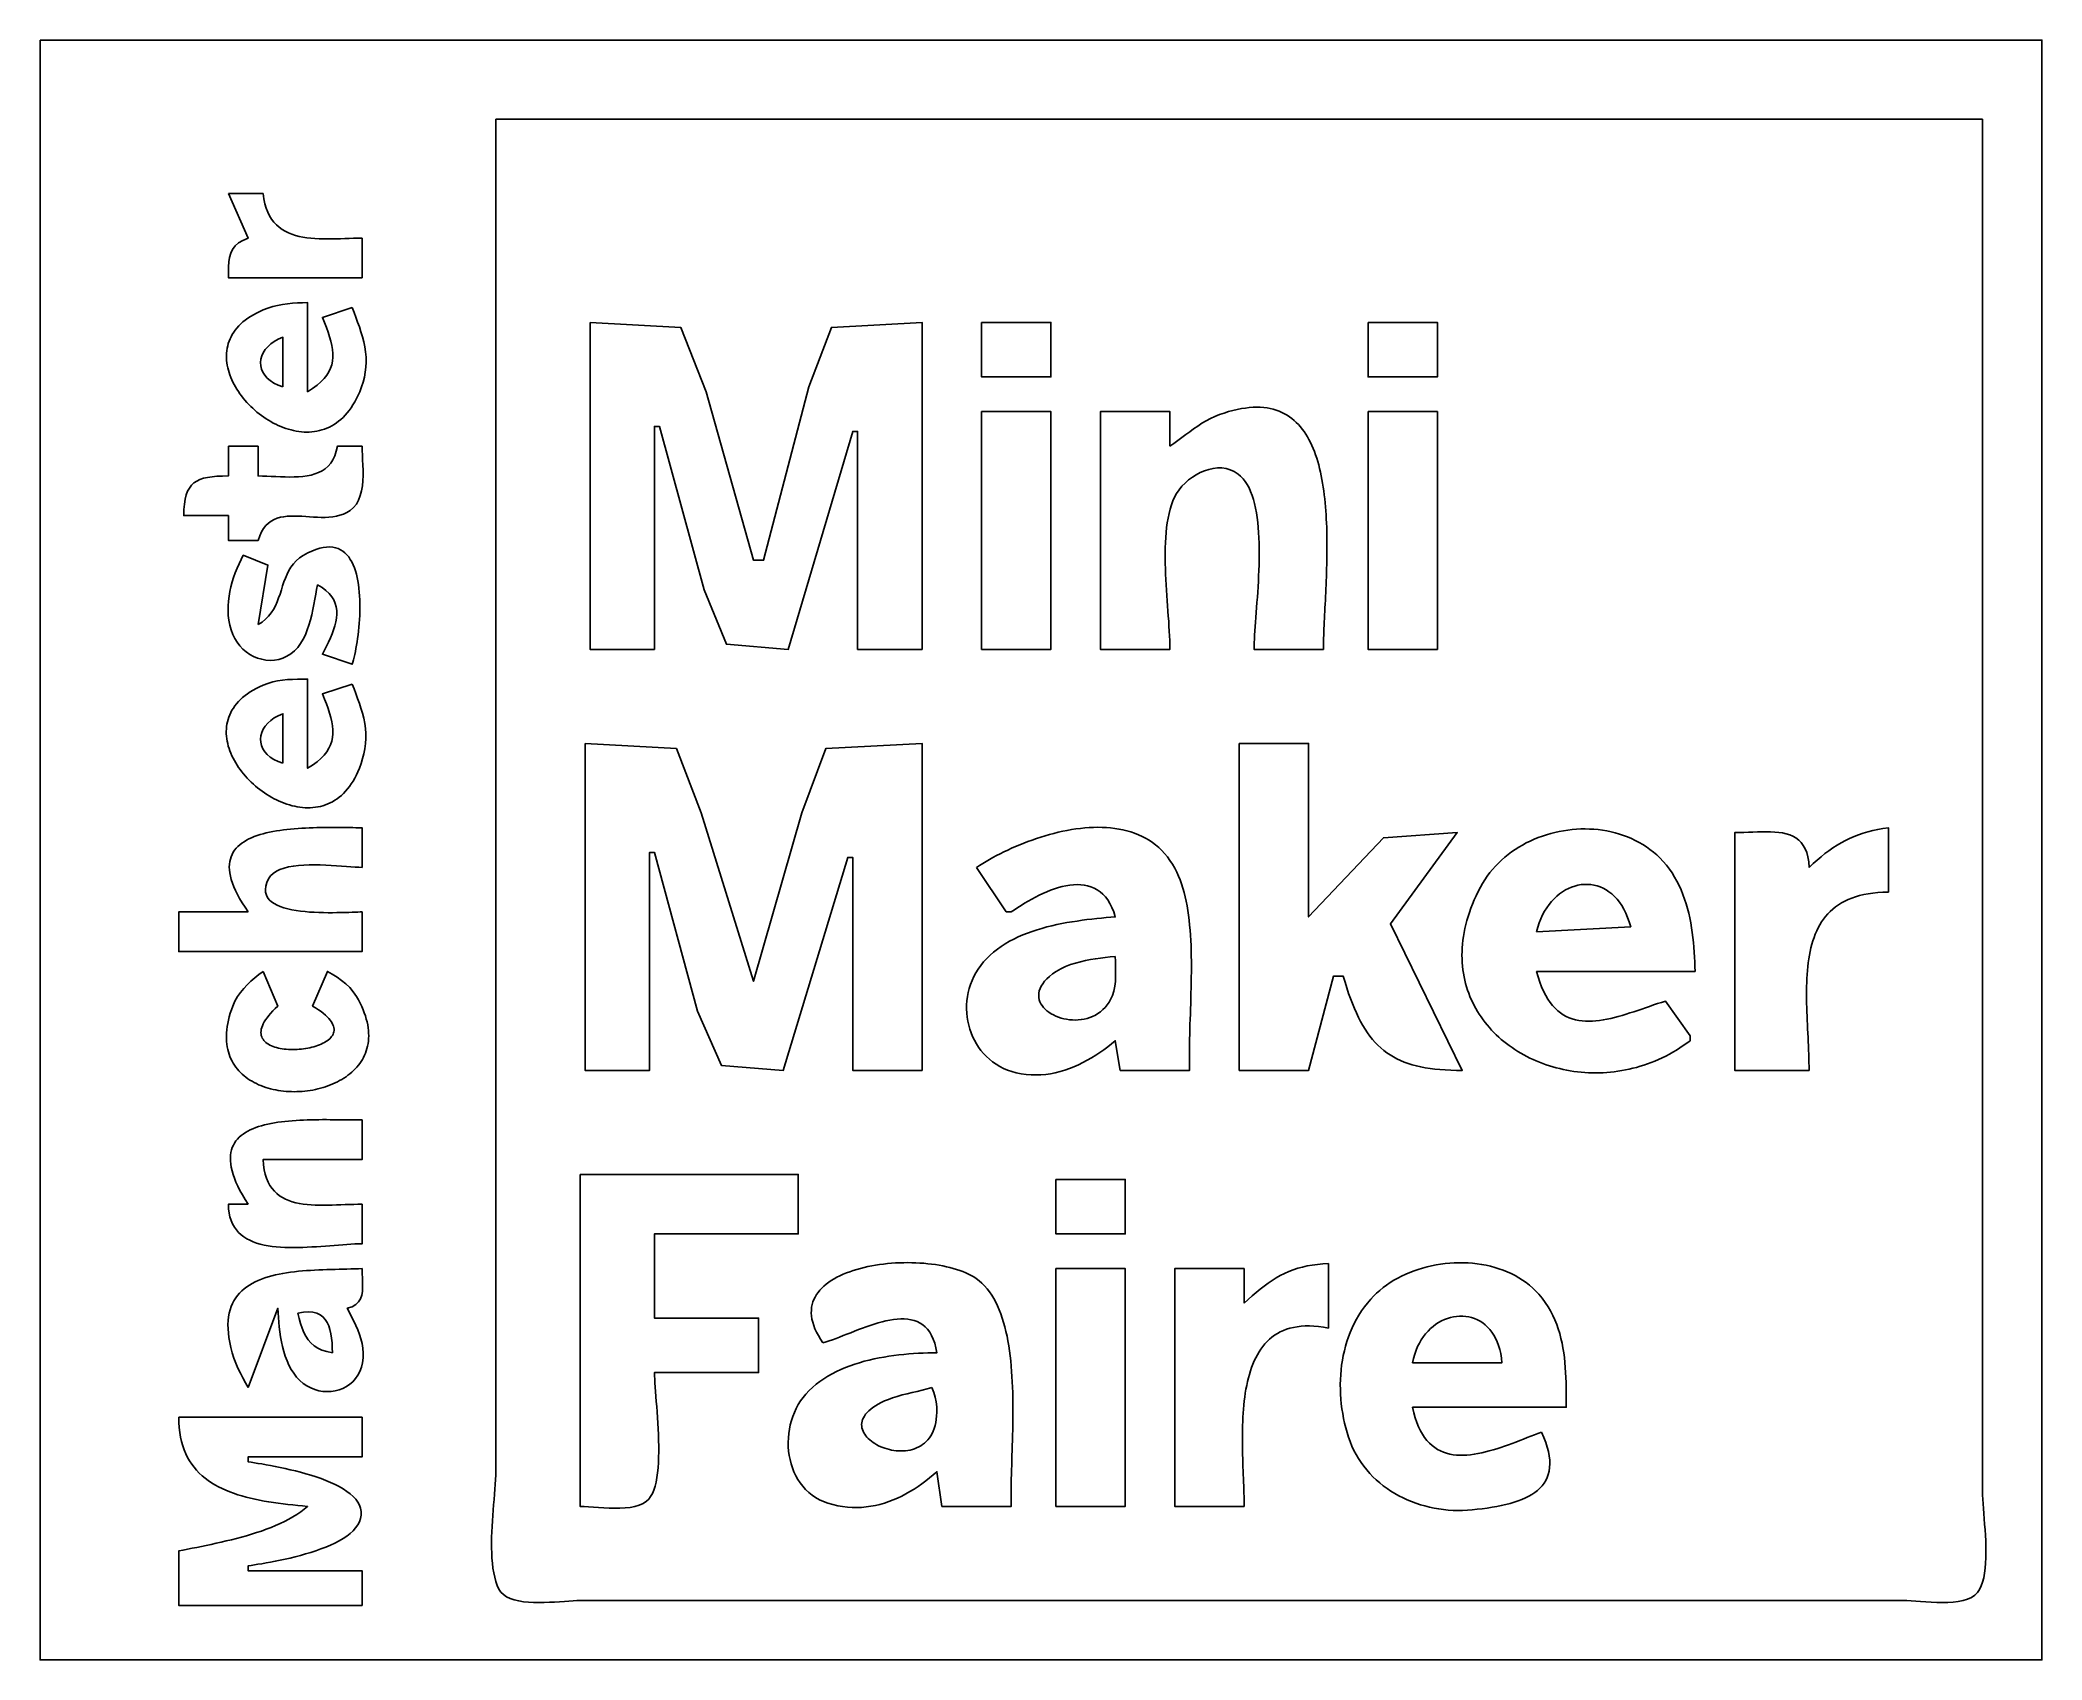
# Model space of a CAD drawing. Header units: millimetres. Extents: x 0 to 80.8, y 0 to 65.4.
import ezdxf

# ---------------------------------------------------------------- set-up
doc = ezdxf.new("R2010")
doc.units = ezdxf.units.MM
doc.layers.add('C18', color=18, linetype='CONTINUOUS')

msp = doc.modelspace()

# ---------------------------------------------------------------- linework, layer by layer
at = {"layer": 'C18'}
for points in [[(0, 65.4), (0, 0), (80.8, 0), (80.8, 65.4), (0, 65.4)], [(18.4, 62.2), (18.4, 19.6), (18.4, 7.8), (18.39784, 7.63586), (18.39178, 7.46218), (18.38238, 7.27982), (18.37026, 7.08966), (18.35596, 6.8926), (18.34012, 6.68952), (18.32328, 6.48132), (18.30606, 6.26884), (18.28902, 6.053), (18.27276, 5.83468), (18.25786, 5.61476), (18.2449, 5.39414), (18.2345, 5.17368), (18.2272, 4.95428), (18.22362, 4.73682), (18.22432, 4.52218), (18.22992, 4.31126), (18.24098, 4.10492), (18.25808, 3.90406), (18.28182, 3.70958), (18.3128, 3.52234), (18.35158, 3.34324), (18.39876, 3.17314), (18.45492, 3.01296), (18.52066, 2.86358), (18.59926, 2.74118), (18.70322, 2.63754), (18.82988, 2.55126), (18.97664, 2.48094), (19.14084, 2.42522), (19.31988, 2.38268), (19.5111, 2.35198), (19.7119, 2.33168), (19.91962, 2.32042), (20.13166, 2.31682), (20.34538, 2.31948), (20.55816, 2.32704), (20.76734, 2.33806), (20.97032, 2.35122), (21.16444, 2.36508), (21.3471, 2.37828), (21.51568, 2.38942), (21.66752, 2.39712), (21.8, 2.4), (31.6, 2.4), (66.6, 2.4), (75.2, 2.4), (75.34776, 2.39656), (75.51642, 2.3875), (75.70262, 2.37468), (75.903, 2.36002), (76.11422, 2.34534), (76.33292, 2.33254), (76.55576, 2.3235), (76.77938, 2.3201), (77.00044, 2.3242), (77.21556, 2.33768), (77.42142, 2.36242), (77.61466, 2.4003), (77.79194, 2.45318), (77.9499, 2.52296), (78.08518, 2.61148), (78.19444, 2.72066), (78.27746, 2.8443), (78.34708, 2.98662), (78.40428, 3.1458), (78.45, 3.32), (78.48518, 3.50738), (78.51082, 3.70608), (78.52786, 3.91432), (78.53724, 4.13022), (78.53996, 4.35196), (78.53694, 4.57768), (78.52914, 4.8056), (78.51754, 5.03382), (78.5031, 5.26056), (78.48676, 5.48396), (78.4695, 5.70216), (78.45226, 5.91338), (78.436, 6.11574), (78.42168, 6.3074), (78.41026, 6.48656), (78.40272, 6.65138), (78.4, 6.8), (78.4, 18.2), (78.4, 62.2), (18.4, 62.2)], [(7.6, 59.2), (8.4, 57.4), (8.1812, 57.31118), (8.00694, 57.206), (7.87208, 57.08468), (7.7715, 56.9474), (7.70002, 56.79436), (7.65256, 56.62578), (7.62396, 56.44186), (7.60908, 56.24278), (7.6028, 56.02876), (7.6, 55.8), (13, 55.8), (13, 57.4), (12.82852, 57.39876), (12.6552, 57.39552), (12.48054, 57.39094), (12.305, 57.38566), (12.12906, 57.3804), (11.9532, 57.37578), (11.7779, 57.37248), (11.60364, 57.3712), (11.4309, 57.37258), (11.26014, 57.37728), (11.09186, 57.38598), (10.92654, 57.39936), (10.76462, 57.41806), (10.60662, 57.44278), (10.45302, 57.47416), (10.30426, 57.51288), (10.16086, 57.55962), (10.02326, 57.61504), (9.89196, 57.67978), (9.76744, 57.75456), (9.65016, 57.84002), (9.54062, 57.93682), (9.4393, 58.04564), (9.34666, 58.16714), (9.26318, 58.302), (9.18934, 58.45088), (9.12562, 58.61446), (9.0725, 58.79338), (9.03048, 58.98834), (9, 59.2), (7.6, 59.2)], [(12.6, 54.6), (11.4, 54.2), (11.4824, 53.99462), (11.55844, 53.79684), (11.62696, 53.60626), (11.68688, 53.42244), (11.7371, 53.245), (11.77648, 53.0735), (11.80396, 52.90756), (11.81838, 52.74674), (11.81866, 52.59066), (11.8037, 52.4389), (11.77238, 52.29106), (11.72358, 52.1467), (11.65622, 52.00546), (11.56918, 51.86688), (11.46136, 51.7306), (11.33162, 51.59616), (11.1789, 51.4632), (11.00206, 51.33128), (10.8, 51.2), (10.8, 54.8), (10.59396, 54.7944), (10.38976, 54.78546), (10.18732, 54.77166), (9.9865, 54.75152), (9.7872, 54.72354), (9.58932, 54.68624), (9.39274, 54.6381), (9.19736, 54.57764), (9.00308, 54.50338), (8.8645, 54.44188), (8.73354, 54.3775), (8.61006, 54.31036), (8.49394, 54.24058), (8.38506, 54.16826), (8.2833, 54.09354), (8.18854, 54.0165), (8.10066, 53.93728), (8.01952, 53.856), (7.94504, 53.77278), (7.87708, 53.6877), (7.8155, 53.60092), (7.7602, 53.51252), (7.71106, 53.42264), (7.66796, 53.33138), (7.63078, 53.23888), (7.5994, 53.14522), (7.57368, 53.05056), (7.55352, 52.95496), (7.5388, 52.8586), (7.5294, 52.76154), (7.52518, 52.66394), (7.52604, 52.56588), (7.53186, 52.4675), (7.54252, 52.3689), (7.55788, 52.2702), (7.57784, 52.17154), (7.60226, 52.073), (7.63104, 51.97472), (7.66406, 51.8768), (7.70118, 51.77936), (7.7423, 51.68252), (7.7873, 51.5864), (7.83602, 51.49112), (7.8884, 51.39678), (7.94428, 51.3035), (8.00354, 51.2114), (8.06608, 51.12058), (8.13178, 51.0312), (8.2005, 50.94332), (8.27212, 50.8571), (8.34654, 50.77264), (8.42362, 50.69004), (8.50326, 50.60944), (8.58532, 50.53094), (8.66968, 50.45468), (8.75624, 50.38074), (8.84486, 50.30926), (8.93542, 50.24036), (9.0278, 50.17414), (9.1219, 50.11072), (9.2176, 50.05022), (9.31474, 49.99276), (9.41324, 49.93844), (9.51294, 49.88738), (9.61378, 49.83972), (9.71558, 49.79554), (9.81824, 49.755), (9.92166, 49.71816), (10.0257, 49.68518), (10.13024, 49.65618), (10.23516, 49.63124), (10.34034, 49.61048), (10.44566, 49.59404), (10.551, 49.58204), (10.65624, 49.57458), (10.76128, 49.57176), (10.86596, 49.57372), (10.9702, 49.58058), (11.07384, 49.59244), (11.17678, 49.60942), (11.27892, 49.63162), (11.3801, 49.6592), (11.48022, 49.69224), (11.57916, 49.73086), (11.6768, 49.77518), (11.77302, 49.82534), (11.8677, 49.8814), (11.96072, 49.94354), (12.05194, 50.01182), (12.14126, 50.0864), (12.22858, 50.16736), (12.31372, 50.25484), (12.39662, 50.34896), (12.47714, 50.4498), (12.55514, 50.55752), (12.63052, 50.67222), (12.70314, 50.794), (12.77292, 50.923), (12.8397, 51.05932), (12.90338, 51.20308), (12.9774, 51.39426), (13.0399, 51.58922), (13.09024, 51.78734), (13.12778, 51.98808), (13.15188, 52.19082), (13.16192, 52.395), (13.15724, 52.6), (13.13802, 52.80772), (13.10642, 53.01336), (13.064, 53.21702), (13.0124, 53.41886), (12.95322, 53.61904), (12.88808, 53.8177), (12.81858, 54.01498), (12.74632, 54.21102), (12.67292, 54.40598), (12.6, 54.6)], [(9.8, 51.4), (9.8, 53.4), (9.61662, 53.322), (9.45356, 53.2314), (9.31102, 53.12978), (9.18926, 53.0188), (9.0885, 52.90012), (9.009, 52.77534), (8.951, 52.64614), (8.91472, 52.51412), (8.90042, 52.38092), (8.90834, 52.2482), (8.9387, 52.1176), (8.99174, 51.99074), (9.06772, 51.86926), (9.16688, 51.75482), (9.28944, 51.64902), (9.43566, 51.55352), (9.60576, 51.46998), (9.8, 51.4)], [(22.2, 54), (22.2, 40.8), (24.8, 40.8), (24.8, 49.8), (25, 49.8), (26.79984, 43.2), (27.70262, 41.00556), (30.2, 40.8), (32.8, 49.6), (33, 49.6), (33, 40.8), (35.6, 40.8), (35.6, 54), (31.94059, 53.79445), (31.02809, 51.4), (29.2, 44.4), (28.8, 44.4), (26.88488, 51.2), (25.85957, 53.79445), (22.2, 54)], [(38, 54), (38, 51.8), (40.8, 51.8), (40.8, 54), (38, 54)], [(53.6, 54), (53.6, 51.8), (56.4, 51.8), (56.4, 54), (53.6, 54)], [(38, 50.4), (38, 40.8), (40.8, 40.8), (40.8, 50.4), (38, 50.4)], [(45.6, 49), (45.6, 50.4), (42.8, 50.4), (42.8, 40.8), (45.6, 40.8), (45.5984, 40.97656), (45.59382, 41.15868), (45.58666, 41.34594), (45.57726, 41.5379), (45.56598, 41.73414), (45.55316, 41.93424), (45.53918, 42.13778), (45.52438, 42.34434), (45.50914, 42.5535), (45.49382, 42.76482), (45.47876, 42.9779), (45.46432, 43.1923), (45.45088, 43.40762), (45.43878, 43.6234), (45.42836, 43.83926), (45.42004, 44.05474), (45.41412, 44.26944), (45.41098, 44.48294), (45.41098, 44.6948), (45.41446, 44.90462), (45.42182, 45.11194), (45.43338, 45.31638), (45.44952, 45.5175), (45.4706, 45.71488), (45.49696, 45.9081), (45.52896, 46.09672), (45.56698, 46.28034), (45.61136, 46.45852), (45.66248, 46.63084), (45.72068, 46.7969)], [(45.72066, 46.7969), (45.78826, 46.94936), (45.87344, 47.0989), (45.97462, 47.244), (46.09024, 47.38318), (46.21876, 47.51496), (46.35862, 47.63784), (46.50824, 47.75036), (46.6661, 47.85104), (46.8306, 47.93834), (47.00024, 48.01084), (47.1734, 48.067), (47.34858, 48.10538), (47.52418, 48.12446), (47.69868, 48.12276), (47.87048, 48.0988), (48.03806, 48.0511), (48.19986, 47.97818), (48.35432, 47.87854), (48.45856, 47.7901), (48.55452, 47.68914), (48.6425, 47.57624), (48.72278, 47.45204), (48.79568, 47.31718), (48.8615, 47.17224), (48.9205, 47.01784), (48.97302, 46.85464), (49.01934, 46.68322), (49.05974, 46.50424), (49.09454, 46.31828), (49.12404, 46.12596), (49.14852, 45.92794), (49.16828, 45.7248), (49.18364, 45.51718), (49.19486, 45.3057), (49.20228, 45.09096), (49.20616, 44.8736), (49.2068, 44.65424), (49.20454, 44.43348), (49.19962, 44.21196), (49.19238, 43.9903), (49.1831, 43.7691), (49.17208, 43.549), (49.1596, 43.33062), (49.146, 43.11456), (49.13154, 42.90146), (49.11652, 42.69192), (49.10126, 42.48658), (49.08602, 42.28604), (49.07114, 42.09094), (49.0569, 41.90188), (49.04358, 41.7195), (49.0315, 41.54442), (49.02094, 41.37724), (49.01222, 41.21858), (49.00562, 41.06908), (49.00144, 40.92934), (49, 40.8), (51.8, 40.8), (51.8005, 40.90796), (51.80202, 41.01998), (51.80444, 41.13594), (51.8077, 41.25568), (51.81172, 41.37906), (51.81644, 41.50592), (51.82178, 41.63616), (51.82764, 41.7696), (51.83398, 41.9061), (51.8407, 42.04554), (51.84774, 42.18776), (51.85502, 42.33262), (51.86246, 42.47998), (51.86998, 42.62968), (51.87754, 42.78162), (51.88502, 42.9356), (51.89238, 43.09152), (51.89952, 43.24922), (51.90636, 43.40858), (51.91286, 43.56942), (51.91892, 43.73162), (51.92446, 43.89502), (51.92944, 44.0595), (51.93374, 44.2249), (51.9373, 44.3911), (51.94006, 44.55794), (51.94194, 44.72526), (51.94286, 44.89296), (51.94274, 45.06086), (51.9415, 45.22882), (51.9391, 45.39672), (51.93542, 45.5644), (51.9304, 45.73172), (51.92398, 45.89854), (51.91608, 46.06472), (51.90662, 46.23012), (51.89552, 46.39458), (51.88272, 46.55798), (51.86812, 46.72016), (51.85168, 46.88098), (51.8333, 47.04028), (51.8129, 47.19796), (51.79042, 47.35386), (51.76578, 47.50782), (51.7389, 47.6597), (51.70972, 47.80938), (51.67816, 47.9567), (51.64414, 48.10152), (51.60758, 48.24368), (51.56842, 48.38308), (51.52656, 48.51954), (51.48194, 48.65292), (51.4345, 48.7831), (51.38416, 48.90992), (51.33082, 49.03324), (51.27442, 49.15292), (51.21488, 49.26882), (51.15216, 49.38078), (51.08612, 49.48868), (51.01674, 49.59236), (50.94394, 49.69168), (50.8676, 49.7865), (50.7877, 49.87668), (50.70414, 49.96208), (50.61684, 50.04256), (50.52574, 50.11796), (50.43074, 50.18814), (50.3318, 50.25298), (50.22882, 50.3123), (50.12172, 50.366), (50.01044, 50.4139), (49.89492, 50.4559), (49.77506, 50.4918), (49.65078, 50.5215), (49.52202, 50.54484), (49.38872, 50.5617), (49.25076, 50.5719), (49.1081, 50.57532), (48.96068, 50.57182), (48.80838, 50.56124), (48.65114, 50.54346), (48.48892, 50.51832), (48.3216, 50.48568), (48.14912, 50.4454), (47.9714, 50.39734), (47.78838, 50.34134), (47.6, 50.2773), (47.41466, 50.20416), (47.23526, 50.12016), (47.06104, 50.02672), (46.8912, 49.92532), (46.72502, 49.81738), (46.56174, 49.70434), (46.40056, 49.58764), (46.24076, 49.46874), (46.08156, 49.34908), (45.9222, 49.23012), (45.76194, 49.11326), (45.6, 49)], [(53.6, 50.4), (53.6, 40.8), (56.4, 40.8), (56.4, 50.4), (53.6, 50.4)], [(7.6, 49), (7.6, 47.8), (7.36124, 47.79648), (7.14226, 47.78676), (6.94244, 47.76938), (6.76114, 47.74296), (6.59772, 47.70604), (6.45154, 47.6572), (6.322, 47.59504), (6.20844, 47.5181), (6.11026, 47.42496), (6.0268, 47.31422), (5.95742, 47.18444), (5.90152, 47.03418), (5.85846, 46.86204), (5.82762, 46.66658), (5.80832, 46.44636), (5.8, 46.2), (7.6, 46.2), (7.6, 45.2), (8.8, 45.2), (8.8646, 45.38308), (8.93944, 45.54274), (9.0239, 45.68044), (9.1174, 45.79774), (9.21934, 45.8961), (9.32912, 45.97706), (9.44612, 46.04212), (9.56976, 46.09278), (9.69944, 46.13056), (9.83456, 46.15694), (9.97452, 46.17348), (10.1187, 46.18164), (10.26654, 46.18294), (10.4174, 46.1789), (10.57072, 46.17104), (10.72588, 46.16082), (10.88228, 46.1498), (11.03932, 46.13946), (11.1964, 46.1313), (11.35292, 46.12686), (11.5083, 46.12762), (11.66192, 46.1351), (11.81318, 46.15082), (11.9615, 46.17626), (12.10626, 46.21294), (12.24688, 46.26238), (12.38274, 46.32606), (12.51326, 46.40554), (12.65392, 46.52456), (12.76784, 46.66636), (12.85762, 46.82774), (12.92588, 47.00562), (12.97524, 47.19682), (13.00832, 47.39822), (13.0277, 47.60668), (13.03604, 47.81906), (13.03592, 48.03222), (13.02994, 48.24304), (13.02076, 48.44836), (13.01096, 48.64504), (13.00316, 48.82998), (13, 49), (12, 49), (11.95676, 48.79562), (11.8968, 48.61438), (11.82116, 48.45494), (11.7309, 48.31598), (11.62704, 48.19618), (11.51064, 48.09418), (11.38278, 48.00868), (11.24446, 47.93834), (11.09676, 47.88182), (10.94074, 47.83778), (10.77742, 47.80492), (10.60786, 47.7819), (10.4331, 47.76738), (10.25422, 47.76004), (10.07224, 47.75854), (9.88822, 47.76156), (9.7032, 47.76776), (9.51824, 47.77582), (9.3344, 47.7844), (9.1527, 47.79218), (8.97422, 47.79782), (8.8, 47.8), (8.8, 49), (7.6, 49)], [(8.8, 41.8), (9.2, 44.2), (8.2, 44.6), (8.1135, 44.42936), (8.03098, 44.2544), (7.9532, 44.07558), (7.88092, 43.8933), (7.81484, 43.708), (7.75574, 43.5201), (7.70434, 43.33002), (7.66142, 43.1382), (7.6277, 42.94506), (7.60392, 42.75104), (7.59084, 42.55654), (7.5892, 42.36202), (7.59974, 42.16788), (7.62322, 41.97458), (7.66038, 41.78252), (7.71194, 41.59212), (7.7787, 41.40384), (7.85586, 41.23836), (7.95006, 41.08426), (8.0596, 40.9424), (8.18284, 40.81368), (8.31808, 40.69902), (8.46368, 40.59926), (8.61794, 40.51532), (8.77918, 40.44808), (8.94576, 40.39842), (9.116, 40.36726), (9.28822, 40.35546), (9.46074, 40.36394), (9.63192, 40.39354), (9.80006, 40.4452), (9.96348, 40.5198), (10.12056, 40.6182), (10.26958, 40.74134), (10.40058, 40.88098), (10.5164, 41.03708), (10.61838, 41.20746), (10.7078, 41.38994), (10.78596, 41.58234), (10.85422, 41.78246), (10.91384, 41.98814), (10.96616, 42.19718), (11.01248, 42.40742), (11.05412, 42.61666), (11.09238, 42.82272), (11.12856, 43.0234), (11.164, 43.21656), (11.2, 43.4), (11.3848, 43.2909), (11.54126, 43.17526), (11.67098, 43.05348), (11.77554, 42.92596), (11.85652, 42.79312), (11.91548, 42.65534), (11.95402, 42.51304), (11.97374, 42.36662), (11.9762, 42.21648), (11.96298, 42.06304), (11.93568, 41.90668), (11.89586, 41.74784), (11.84512, 41.5869), (11.78506, 41.42428), (11.71722, 41.26036), (11.64322, 41.09558), (11.56462, 40.93032), (11.48302, 40.76498), (11.4, 40.6), (12.6, 40.2), (12.62594, 40.28558), (12.65194, 40.38012), (12.67774, 40.48302), (12.70318, 40.5937), (12.72804, 40.7116), (12.75214, 40.83616), (12.77526, 40.96678), (12.79722, 41.1029), (12.81782, 41.24394), (12.83684, 41.38934), (12.8541, 41.53852), (12.86942, 41.6909), (12.88256, 41.84592), (12.89334, 42.003), (12.90158, 42.16156), (12.90706, 42.32106), (12.90958, 42.48088), (12.90894, 42.64048), (12.90496, 42.79928), (12.89742, 42.95672), (12.88614, 43.1122), (12.87092, 43.26514), (12.85154, 43.415), (12.82782, 43.5612), (12.79956, 43.70316), (12.76656, 43.84032), (12.72862, 43.97208), (12.68554, 44.09788), (12.63712, 44.21716), (12.58316, 44.32932), (12.52348, 44.43382), (12.45786, 44.53006), (12.38612, 44.6175), (12.30804, 44.69552), (12.22342, 44.76358), (12.1321, 44.82112), (12.03384, 44.86752), (11.92846, 44.90226), (11.81574, 44.92472), (11.69552, 44.93436), (11.56758, 44.93058), (11.4317, 44.91284), (11.28772, 44.88056), (11.13544, 44.83314), (10.97462, 44.77002), (10.8051, 44.69064), (10.62668, 44.59444), (10.4732, 44.49352), (10.34038, 44.38036), (10.22588, 44.25628), (10.12734, 44.12266), (10.0424, 43.98086), (9.96872, 43.83226), (9.90392, 43.6782), (9.84566, 43.52004), (9.7916, 43.35918), (9.73938, 43.19694), (9.68662, 43.03472), (9.631, 42.87388), (9.57014, 42.71576), (9.5017, 42.56172), (9.42334, 42.41316), (9.33266, 42.27142), (9.22736, 42.13788), (9.10504, 42.01388), (8.96336, 41.9008), (8.8, 41.8)], [(12.6, 39.4), (11.4, 39), (11.4824, 38.79462), (11.55844, 38.59686), (11.62696, 38.40626), (11.68688, 38.22244), (11.7371, 38.045), (11.7765, 37.8735), (11.80396, 37.70756), (11.81838, 37.54674), (11.81868, 37.39066), (11.8037, 37.2389), (11.77238, 37.09106), (11.7236, 36.9467), (11.65624, 36.80546), (11.5692, 36.66688), (11.46136, 36.53058), (11.33164, 36.39616), (11.1789, 36.2632), (11.00206, 36.13128), (10.8, 36), (10.8, 39.6), (10.59644, 39.59834), (10.39298, 39.59536), (10.19, 39.58886), (9.98786, 39.57668), (9.78694, 39.55664), (9.58762, 39.52654), (9.39028, 39.48424), (9.19532, 39.42756), (9.00308, 39.35432), (8.86242, 39.29054), (8.72958, 39.224), (8.6044, 39.15484), (8.48676, 39.08312), (8.37652, 39.009), (8.27358, 38.93256), (8.17782, 38.85394), (8.08908, 38.77322), (8.00726, 38.69054), (7.93222, 38.60602), (7.86386, 38.51974), (7.80204, 38.43184), (7.74662, 38.34244), (7.69748, 38.25162), (7.65452, 38.15952), (7.6176, 38.06624), (7.58658, 37.97192), (7.56134, 37.87662), (7.54178, 37.7805), (7.52774, 37.68366), (7.51912, 37.58622), (7.51578, 37.48826), (7.5176, 37.38994), (7.52446, 37.29134), (7.53622, 37.19258), (7.55278, 37.0938), (7.57398, 36.99506), (7.59972, 36.89652), (7.62986, 36.79828), (7.6643, 36.70044), (7.7029, 36.60314), (7.74552, 36.50646), (7.79204, 36.41054), (7.84236, 36.31548), (7.89632, 36.22138), (7.95382, 36.12838), (8.01472, 36.0366), (8.0789, 35.94612), (8.14624, 35.85706), (8.2166, 35.76956), (8.28988, 35.6837), (8.36594, 35.59962), (8.44464, 35.51742), (8.52588, 35.4372), (8.6095, 35.3591), (8.69542, 35.28324), (8.78348, 35.20968), (8.87358, 35.13858), (8.96558, 35.07006), (9.05936, 35.0042), (9.15478, 34.94112), (9.25172, 34.88094), (9.35008, 34.82378), (9.4497, 34.76974), (9.55048, 34.71896), (9.65228, 34.67152), (9.75498, 34.62754), (9.85846, 34.58714), (9.96258, 34.55044), (10.06724, 34.51754), (10.17228, 34.48856), (10.2776, 34.46362), (10.38306, 34.44282), (10.48854, 34.42628), (10.59394, 34.4141), (10.6991, 34.40642), (10.8039, 34.40334), (10.90822, 34.40496), (11.01194, 34.41142), (11.11494, 34.4228), (11.21708, 34.43924), (11.31822, 34.46084), (11.41828, 34.48772), (11.5171, 34.52), (11.61456, 34.55778), (11.71054, 34.60116), (11.80492, 34.6503), (11.89756, 34.70526), (11.98836, 34.76618), (12.07716, 34.83318), (12.16386, 34.90634), (12.24832, 34.98582), (12.33042, 35.0717), (12.41004, 35.1641), (12.48706, 35.26314), (12.56134, 35.36894), (12.63276, 35.48158), (12.7012, 35.6012), (12.76652, 35.72792), (12.8286, 35.86184), (12.88734, 36.00308), (12.95656, 36.19304), (13.01668, 36.38852), (13.06674, 36.5881), (13.10578, 36.79042), (13.13284, 36.9941), (13.14698, 37.19774), (13.14722, 37.4), (13.13244, 37.60776), (13.10396, 37.81352), (13.06356, 38.0174), (13.0131, 38.21946), (12.95434, 38.41984), (12.88914, 38.61864), (12.81928, 38.81594), (12.7466, 39.01186), (12.6729, 39.20652), (12.6, 39.4)], [(9.8, 36.2), (9.8, 38.2), (9.61662, 38.122), (9.45356, 38.0314), (9.31102, 37.92978), (9.18926, 37.81882), (9.0885, 37.70012), (9.009, 37.57536), (8.951, 37.44614), (8.91472, 37.31412), (8.90042, 37.18094), (8.90834, 37.04822), (8.9387, 36.9176), (8.99174, 36.79074), (9.06772, 36.66928), (9.16688, 36.55482), (9.28944, 36.44902), (9.43566, 36.35354), (9.60576, 36.26998), (9.8, 36.2)], [(22, 37), (22, 23.8), (24.6, 23.8), (24.6, 32.6), (24.8, 32.6), (26.53395, 26.2), (27.50201, 24.00556), (30, 23.8), (32.6, 32.4), (32.8, 32.4), (32.8, 23.8), (35.6, 23.8), (35.6, 37), (31.71266, 36.79444), (30.74182, 34.2), (28.8, 27.4), (26.68488, 34.2), (25.68734, 36.79444), (22, 37)], [(48.4, 37), (48.4, 23.8), (51.2, 23.8), (52.2, 27.6), (52.6, 27.6), (52.67058, 27.36166), (52.74244, 27.1326), (52.81582, 26.91264), (52.8909, 26.70166), (52.96786, 26.49948), (53.04694, 26.30598), (53.12832, 26.121), (53.2122, 25.9444), (53.2988, 25.77602), (53.38832, 25.61572), (53.48094, 25.46336), (53.57688, 25.31876), (53.67634, 25.18182), (53.7795, 25.05236), (53.8866, 24.93024), (53.99784, 24.81532), (54.11338, 24.70744), (54.23346, 24.60646), (54.35828, 24.51222), (54.48802, 24.4246), (54.62292, 24.34342), (54.76314, 24.26856), (54.9089, 24.19986), (55.0604, 24.13716), (55.21784, 24.08032), (55.38144, 24.02922), (55.5514, 23.98366), (55.72788, 23.94354), (55.91114, 23.9087), (56.10134, 23.87896), (56.29872, 23.85422), (56.50344, 23.8343), (56.71572, 23.81906), (56.93578, 23.80838), (57.1638, 23.80206), (57.4, 23.8), (54.50139, 29.71512), (57.2, 33.4), (54.2179, 33.19444), (51.2, 30), (51.2, 37), (48.4, 37)], [(8.4, 30.2), (5.6, 30.2), (5.6, 28.6), (13, 28.6), (13, 30.2), (12.92356, 30.19902), (12.82972, 30.19636), (12.71992, 30.1925), (12.59566, 30.18786), (12.45838, 30.18288), (12.30958, 30.178), (12.15072, 30.17366), (11.9833, 30.17032), (11.80878, 30.1684), (11.62862, 30.16836), (11.44432, 30.17064), (11.25734, 30.17568), (11.06916, 30.18392), (10.88126, 30.19578), (10.6951, 30.21176), (10.51216, 30.23224), (10.33392, 30.2577), (10.16186, 30.28856), (9.99746, 30.32528), (9.84218, 30.3683), (9.69748, 30.41806), (9.56486, 30.475), (9.4458, 30.53956), (9.34176, 30.61218), (9.25422, 30.6933), (9.18466, 30.78338), (9.13454, 30.88286), (9.10534, 30.99216), (9.09854, 31.11174), (9.11562, 31.24204), (9.15804, 31.3835), (9.2273, 31.53656), (9.30644, 31.65386), (9.4106, 31.7546), (9.53738, 31.83986), (9.68444, 31.9108), (9.84942, 31.96848), (10.02994, 32.01404), (10.22368, 32.0486), (10.42824, 32.07326), (10.64126, 32.08914), (10.86042, 32.09736), (11.08332, 32.09902), (11.30764, 32.09524), (11.53098, 32.08712), (11.751, 32.0758), (11.96536, 32.06236), (12.17166, 32.04794), (12.36756, 32.03364), (12.5507, 32.0206), (12.71874, 32.00988), (12.86928, 32.00266), (13, 32), (13, 33.6), (12.87664, 33.60026), (12.74934, 33.60098), (12.61838, 33.60204), (12.48406, 33.6033), (12.34666, 33.60462), (12.20648, 33.60588), (12.0638, 33.60696), (11.9189, 33.60772), (11.7721, 33.60804), (11.62366, 33.60776), (11.47388, 33.6068), (11.32306, 33.605), (11.1715, 33.60222), (11.01944, 33.59836), (10.86724, 33.59328), (10.71512, 33.58684), (10.56342, 33.57894), (10.41242, 33.5694), (10.2624, 33.55814), (10.11366, 33.54502), (9.96648, 33.5299), (9.82116, 33.51264), (9.67798, 33.49314), (9.53724, 33.47124), (9.39922, 33.44684), (9.2642, 33.4198), (9.13252, 33.38998), (9.0044, 33.35726), (8.8802, 33.32152), (8.76016, 33.28262), (8.64458, 33.24042), (8.53376, 33.19482), (8.428, 33.14566), (8.32756, 33.09284), (8.23276, 33.0362), (8.14388, 32.97564), (8.0612, 32.911), (7.98502, 32.84218), (7.91562, 32.76904), (7.8533, 32.69144), (7.79836, 32.60928), (7.75106, 32.5224), (7.71172, 32.43068), (7.68062, 32.334), (7.65804, 32.23222), (7.64428, 32.12522), (7.63964, 32.01286), (7.64438, 31.89502), (7.65884, 31.77156), (7.68326, 31.64238), (7.71794, 31.50732), (7.7632, 31.36626), (7.8193, 31.21906), (7.88654, 31.06562), (7.9652, 30.90578), (8.0556, 30.73942), (8.158, 30.56644), (8.2727, 30.38666), (8.4, 30.2)], [(37.8, 32), (39, 30.2), (39.2, 30.2), (39.32676, 30.28858), (39.45848, 30.37728), (39.59466, 30.46548), (39.73488, 30.55256), (39.87862, 30.6379), (40.02546, 30.72086), (40.17492, 30.80084), (40.32652, 30.87718), (40.47982, 30.94928), (40.63432, 31.01652), (40.7896, 31.07826), (40.94516, 31.13388), (41.10054, 31.18276), (41.25526, 31.22426), (41.4089, 31.25778), (41.56096, 31.28268), (41.71096, 31.29836), (41.85848, 31.30416), (42.00302, 31.29946), (42.14414, 31.28366), (42.28134, 31.25612), (42.41418, 31.21622), (42.54218, 31.16334), (42.6649, 31.09684), (42.78184, 31.01612), (42.89256, 30.92052), (42.99658, 30.80946), (43.09344, 30.68228), (43.18268, 30.53836), (43.26384, 30.3771), (43.33642, 30.19784), (43.4, 30), (43.21828, 29.98526), (43.03238, 29.96928), (42.84272, 29.9518), (42.64978, 29.93258), (42.454, 29.9114), (42.25584, 29.88798), (42.05574, 29.8621), (41.85414, 29.8335), (41.65154, 29.80196), (41.44834, 29.76724), (41.24502, 29.72908), (41.04202, 29.68724), (40.8398, 29.64148), (40.63882, 29.59156), (40.4395, 29.53726), (40.24232, 29.4783), (40.04774, 29.41444), (39.85618, 29.34546), (39.66812, 29.27112), (39.484, 29.19116), (39.30428, 29.10534), (39.12938, 29.01344), (38.9598, 28.91518), (38.79596, 28.81036), (38.63832, 28.6987), (38.48734, 28.57998), (38.34346, 28.45394), (38.20714, 28.32036), (38.07884, 28.179), (37.96598, 28.03816), (37.8636, 27.89258), (37.77162, 27.74272), (37.68994, 27.5891), (37.61848, 27.4322), (37.55714, 27.2725), (37.50582, 27.11052), (37.46446, 26.94672), (37.43294, 26.78164), (37.41118, 26.61572), (37.3991, 26.44948), (37.39662, 26.2834), (37.40362, 26.11798), (37.42002, 25.95372), (37.44574, 25.7911), (37.4807, 25.63062), (37.5248, 25.47278), (37.57794, 25.31806), (37.64002, 25.16694), (37.711, 25.01994), (37.79074, 24.87754), (37.87918, 24.74022), (37.97622, 24.6085), (38.08178, 24.48284), (38.19574, 24.36376), (38.31806, 24.25176), (38.4486, 24.1473), (38.5873, 24.05088), (38.73406, 23.963), (38.88882, 23.88416), (39.05144, 23.81486), (39.22186, 23.75556), (39.4, 23.70678), (39.60056, 23.6655), (39.80052, 23.63704), (39.9997, 23.62094), (40.1979, 23.6167), (40.39498, 23.62378), (40.59072, 23.64174), (40.785, 23.67004), (40.97758, 23.7082), (41.16834, 23.75572), (41.35706, 23.81212), (41.5436, 23.8769), (41.72774, 23.94954), (41.90936, 24.02956), (42.08824, 24.11646), (42.26422, 24.20976), (42.43712, 24.30894), (42.60676, 24.41352), (42.77298, 24.523), (42.93558, 24.63688), (43.0944, 24.75468), (43.24926, 24.87588), (43.4, 25), (43.6, 23.8), (46.4, 23.8), (46.39408, 23.96654), (46.39028, 24.13818), (46.3884, 24.31462), (46.38828, 24.49558), (46.38972, 24.68078), (46.3925, 24.86994), (46.39648, 25.06276), (46.40144, 25.25898), (46.4072, 25.45832), (46.41356, 25.6605), (46.42036, 25.86522), (46.42738, 26.07222), (46.43446, 26.28122), (46.44138, 26.4919), (46.44798, 26.70404), (46.45406, 26.9173), (46.45944, 27.13144), (46.4639, 27.34616), (46.46728, 27.5612), (46.4694, 27.77624), (46.47004, 27.99104), (46.46904, 28.20528), (46.4662, 28.41872), (46.46132, 28.63104), (46.45424, 28.842), (46.44474, 29.05128), (46.43266, 29.25862), (46.41778, 29.46374), (46.39994, 29.66634), (46.37894, 29.86616), (46.3546, 30.06292), (46.3267, 30.25632), (46.2951, 30.44608), (46.25958, 30.63194), (46.21994, 30.81362), (46.17602, 30.9908), (46.12762, 31.16324), (46.07456, 31.33064), (46.01664, 31.49274), (45.95368, 31.64922), (45.88548, 31.79984), (45.79822, 31.97004), (45.70478, 32.13064), (45.60536, 32.28182), (45.5002, 32.42374), (45.3895, 32.55664), (45.27348, 32.68066), (45.15236, 32.79604), (45.02636, 32.90292), (44.89568, 33.0015), (44.76054, 33.092), (44.62116, 33.17456), (44.47774, 33.24942), (44.33054, 33.31672), (44.17974, 33.3767), (44.02556, 33.4295), (43.86822, 33.47536), (43.70792, 33.51442), (43.54492, 33.54688), (43.3794, 33.57296), (43.21158, 33.59282), (43.04168, 33.60666), (42.86992, 33.61466), (42.69652, 33.61702), (42.52168, 33.61392), (42.34562, 33.60554), (42.16856, 33.5921), (41.99072, 33.57376), (41.81232, 33.55072), (41.63356, 33.52318), (41.45468, 33.49132), (41.27588, 33.4553), (41.09736, 33.41536), (40.91936, 33.37166), (40.7421, 33.32438), (40.56578, 33.27374), (40.39062, 33.2199), (40.21684, 33.16308), (40.04464, 33.10342), (39.87426, 33.04116), (39.7059, 32.97646), (39.5398, 32.90952), (39.37614, 32.84052), (39.21516, 32.76966), (39.05708, 32.69712), (38.9021, 32.62308), (38.75044, 32.54776), (38.60232, 32.47132), (38.45794, 32.39396), (38.31754, 32.31588), (38.18134, 32.23724), (38.04954, 32.15826), (37.92234, 32.07912), (37.8, 32)], [(66.6, 25), (66.6, 25.2), (65.6, 26.6), (65.44152, 26.54904), (65.28254, 26.49642), (65.12324, 26.44258), (64.96374, 26.388), (64.80422, 26.33314), (64.64482, 26.27844), (64.4857, 26.22436), (64.32702, 26.17138), (64.1689, 26.11996), (64.01154, 26.07052), (63.85508, 26.02356), (63.69966, 25.97954), (63.54544, 25.93888), (63.39258, 25.90208), (63.24124, 25.86958), (63.09156, 25.84186), (62.9437, 25.81934), (62.7978, 25.80252), (62.65404, 25.79184), (62.51258, 25.78774), (62.37354, 25.79072), (62.23708, 25.80122), (62.10338, 25.8197), (61.97258, 25.84662), (61.84484, 25.88244), (61.7203, 25.92762), (61.59912, 25.9826), (61.48146, 26.04788), (61.36748, 26.12388), (61.2573, 26.2111), (61.15112, 26.30996), (61.04908, 26.42092), (60.9513, 26.54448), (60.85798, 26.68106), (60.76926, 26.83114), (60.6853, 26.99516), (60.60622, 27.1736), (60.53222, 27.36692), (60.46342, 27.57556), (60.4, 27.8), (66.8, 27.8), (66.79516, 27.99086), (66.78826, 28.18378), (66.77904, 28.37844), (66.76716, 28.57444), (66.75236, 28.77144), (66.7343, 28.9691), (66.71272, 29.16706), (66.6873, 29.36496), (66.65774, 29.56246), (66.62374, 29.7592), (66.58502, 29.95482), (66.54126, 30.14896), (66.49218, 30.34128), (66.43748, 30.53144), (66.37684, 30.71906), (66.31, 30.9038), (66.23662, 31.0853), (66.15642, 31.2632), (66.0691, 31.43718), (65.97436, 31.60684), (65.87192, 31.77186), (65.76146, 31.93188), (65.64268, 32.08654), (65.51528, 32.23548), (65.379, 32.37838), (65.24982, 32.50062), (65.116, 32.61586), (64.9778, 32.72414), (64.83544, 32.8255), (64.68916, 32.92), (64.53922, 33.0077), (64.38586, 33.08864), (64.2293, 33.16286), (64.0698, 33.23044), (63.90762, 33.29138), (63.74296, 33.34578), (63.57608, 33.39366), (63.40724, 33.43506), (63.23666, 33.47008), (63.06458, 33.49872), (62.89126, 33.52104), (62.71694, 33.5371), (62.54186, 33.54696), (62.36624, 33.55064), (62.19036, 33.54822), (62.01442, 33.53972), (61.8387, 33.52522), (61.66342, 33.50474), (61.48884, 33.47836), (61.31518, 33.4461), (61.14268, 33.40804), (60.97162, 33.3642), (60.8022, 33.31464), (60.63468, 33.25944), (60.46932, 33.1986), (60.30632, 33.1322), (60.14596, 33.06028), (59.98846, 32.9829), (59.83406, 32.9001), (59.68304, 32.81192), (59.53558, 32.71842), (59.39198, 32.61968), (59.25246, 32.5157), (59.11724, 32.40654), (58.9866, 32.29228), (58.86076, 32.17294), (58.73996, 32.0486), (58.62444, 31.91926), (58.51448, 31.78502), (58.41026, 31.6459), (58.31208, 31.50196), (58.22014, 31.35326), (58.13472, 31.19984), (58.04646, 31.0273), (57.96414, 30.85592), (57.8877, 30.68576), (57.81702, 30.51684), (57.75208, 30.34918), (57.69276, 30.18282), (57.639, 30.0178), (57.59072, 29.85414), (57.54786, 29.69188), (57.51034, 29.53104), (57.47808, 29.37166), (57.45102, 29.2138), (57.42906, 29.05744), (57.41214, 28.90266), (57.40018, 28.74948), (57.39312, 28.5979), (57.39086, 28.448), (57.39334, 28.29978), (57.4005, 28.15328), (57.41224, 28.00854), (57.42848, 27.8656), (57.44918, 27.72446), (57.47424, 27.5852), (57.5036, 27.4478), (57.53716, 27.31234), (57.57486, 27.17882), (57.61664, 27.04728), (57.6624, 26.91776), (57.71208, 26.79028), (57.7656, 26.6649), (57.8229, 26.54162), (57.88388, 26.42048), (57.94848, 26.30154), (58.01662, 26.1848), (58.08824, 26.0703), (58.16324, 25.95808), (58.24156, 25.84816), (58.32312, 25.7406), (58.40786, 25.6354), (58.4957, 25.53262), (58.58654, 25.43226), (58.68034, 25.3344), (58.777, 25.23902), (58.87646, 25.14618), (58.97864, 25.05592), (59.08346, 24.96824), (59.19086, 24.88322), (59.30074, 24.80086), (59.41306, 24.72118), (59.52772, 24.64426), (59.64464, 24.57008), (59.76378, 24.49872), (59.88502, 24.43018), (60.00832, 24.3645), (60.13358, 24.3017), (60.26076, 24.24186), (60.38974, 24.18496), (60.52048, 24.13104), (60.6529, 24.08016), (60.78692, 24.03234), (60.92244, 23.98762), (61.05944, 23.946), (61.19778, 23.90754), (61.33744, 23.87228), (61.47834, 23.84022), (61.62036, 23.81144), (61.76348, 23.78592), (61.90758, 23.76372), (62.05262, 23.74488), (62.1985, 23.72942), (62.34516, 23.71738), (62.49254, 23.70878), (62.64052, 23.70366), (62.78906, 23.70206), (62.93808, 23.704), (63.08752, 23.70952), (63.23726, 23.71866), (63.38726, 23.73142), (63.53744, 23.74788), (63.68774, 23.76804), (63.83804, 23.79194), (63.98832, 23.8196), (64.13846, 23.85108), (64.28842, 23.8864), (64.4381, 23.92558), (64.58742, 23.96866), (64.73634, 24.0157), (64.88476, 24.06668), (65.03262, 24.12168), (65.17982, 24.18072), (65.3263, 24.2438), (65.472, 24.311), (65.61682, 24.38232), (65.7607, 24.4578), (65.90356, 24.5375), (66.04534, 24.6214), (66.18594, 24.70958), (66.3253, 24.80204), (66.46334, 24.89884), (66.6, 25)], [(71.4, 32), (71.38406, 32.22168), (71.35218, 32.41984), (71.30512, 32.59574), (71.24368, 32.75068), (71.16866, 32.8859), (71.08086, 33.0027), (70.98104, 33.10232), (70.87004, 33.18606), (70.74862, 33.25518), (70.61758, 33.31096), (70.47772, 33.35464), (70.32984, 33.38754), (70.17472, 33.4109), (70.01314, 33.426), (69.84594, 33.4341), (69.67386, 33.4365), (69.49772, 33.43444), (69.31832, 33.42922), (69.13642, 33.42208), (68.95286, 33.41432), (68.7684, 33.4072), (68.58384, 33.402), (68.4, 33.4), (68.4, 23.8), (71.4, 23.8), (71.3991, 23.96158), (71.3966, 24.12498), (71.39264, 24.28998), (71.38746, 24.45646), (71.38126, 24.62422), (71.37422, 24.7931), (71.36654, 24.96296), (71.35844, 25.1336), (71.3501, 25.30486), (71.34174, 25.47658), (71.33354, 25.64862), (71.32572, 25.82076), (71.31846, 25.99286), (71.31196, 26.16478), (71.30644, 26.3363), (71.3021, 26.5073), (71.29912, 26.67758), (71.2977, 26.847), (71.29806, 27.01538), (71.30038, 27.18256), (71.30488, 27.34836), (71.31176, 27.51262), (71.3212, 27.67518), (71.3334, 27.83588), (71.34858, 27.99454), (71.36692, 28.15098), (71.38864, 28.30506), (71.41394, 28.45662), (71.443, 28.60546), (71.47602, 28.75142), (71.51324, 28.89436), (71.5548, 29.0341), (71.60094, 29.17048), (71.65186, 29.3033), (71.70776, 29.43244), (71.7688, 29.5577), (71.83524, 29.67892), (71.90724, 29.79596), (71.98502, 29.90862), (72.06876, 30.01674), (72.15868, 30.12018), (72.25496, 30.21874), (72.35782, 30.31226), (72.46746, 30.4006), (72.58406, 30.48356), (72.70784, 30.561), (72.83898, 30.63272), (72.97772, 30.6986), (73.1242, 30.75842), (73.27868, 30.81206), (73.44132, 30.85934), (73.61232, 30.90008), (73.79192, 30.93412), (73.98028, 30.9613), (74.1776, 30.98144), (74.38412, 30.9944), (74.6, 31), (74.6, 33.6), (74.38206, 33.567), (74.17164, 33.52798), (73.9682, 33.48286), (73.77122, 33.43152), (73.58018, 33.37384), (73.39456, 33.30972), (73.21384, 33.23906), (73.0375, 33.16176), (72.86502, 33.0777), (72.69586, 32.9868), (72.52952, 32.88892), (72.36546, 32.78398), (72.20318, 32.67186), (72.04214, 32.55248), (71.88182, 32.4257), (71.7217, 32.29142), (71.56126, 32.14956), (71.4, 32)], [(60.4, 29.4), (64.2, 29.6), (64.14284, 29.79654), (64.07766, 29.98056), (64.00496, 30.15216), (63.92518, 30.31146), (63.8388, 30.45856), (63.74628, 30.59358), (63.64812, 30.71664), (63.54474, 30.82784), (63.43666, 30.92728), (63.32432, 31.0151), (63.20818, 31.0914), (63.08874, 31.1563), (62.96646, 31.2099), (62.84182, 31.25232), (62.71526, 31.28366), (62.58726, 31.30404), (62.4583, 31.31358), (62.32884, 31.3124), (62.19936, 31.30058), (62.07034, 31.27826), (61.94222, 31.24556), (61.81548, 31.20256), (61.6906, 31.14938), (61.56804, 31.08616), (61.44828, 31.01298), (61.33178, 30.92998), (61.219, 30.83724), (61.11044, 30.7349), (61.00656, 30.62308), (60.9078, 30.50186), (60.81466, 30.37136), (60.7276, 30.2317), (60.6471, 30.083), (60.57362, 29.92538), (60.50762, 29.75892), (60.4496, 29.58376), (60.4, 29.4)], [(43.4, 28.4), (43.1976, 28.38274), (42.99616, 28.3627), (42.7956, 28.33904), (42.59578, 28.3109), (42.3966, 28.27744), (42.19794, 28.23782), (41.99968, 28.1912), (41.7934, 28.13556), (41.58942, 28.07178), (41.3898, 27.99652), (41.19656, 27.90646), (41.01172, 27.7983), (40.86978, 27.69892), (40.74538, 27.59944), (40.63788, 27.50012), (40.54668, 27.40118), (40.47116, 27.30294), (40.41074, 27.20562), (40.3648, 27.10952), (40.33272, 27.01488), (40.31388, 26.92198), (40.30772, 26.83106), (40.31358, 26.74242), (40.33088, 26.65632), (40.359, 26.573), (40.39734, 26.49274), (40.44528, 26.4158), (40.50222, 26.34246), (40.56754, 26.27296), (40.64066, 26.20758), (40.72094, 26.14658), (40.8078, 26.09024), (40.9006, 26.03882), (40.99876, 25.99256), (41.10164, 25.95174), (41.20866, 25.91664), (41.3192, 25.8875), (41.43266, 25.8646), (41.54842, 25.84822), (41.66588, 25.83858), (41.78442, 25.83598), (41.90344, 25.84068), (42.02234, 25.85296), (42.1405, 25.87304), (42.2573, 25.90122), (42.37216, 25.93776), (42.48446, 25.98292), (42.59358, 26.03696), (42.69892, 26.10014), (42.79986, 26.17276), (42.89582, 26.25504), (42.98616, 26.34728), (43.07028, 26.44972), (43.1476, 26.56264), (43.21748, 26.6863), (43.27932, 26.82098), (43.34048, 27.00458), (43.3804, 27.19746), (43.40312, 27.39692), (43.41266, 27.60032), (43.41306, 27.80498), (43.4084, 28.00826), (43.4027, 28.20748), (43.4, 28.4)], [(9, 27.8), (8.83238, 27.66754), (8.66888, 27.53432), (8.51114, 27.39818), (8.3608, 27.25696), (8.21956, 27.10852), (8.08906, 26.95066), (7.97098, 26.78126), (7.86696, 26.59816), (7.7787, 26.39922), (7.72508, 26.25288), (7.67804, 26.1099), (7.63742, 25.9702), (7.60308, 25.83382), (7.5749, 25.70074), (7.55274, 25.57094), (7.53644, 25.4444), (7.52588, 25.32112), (7.52094, 25.2011), (7.52148, 25.08432), (7.52734, 24.97076), (7.5384, 24.86042), (7.55452, 24.7533), (7.57558, 24.64936), (7.60142, 24.54862), (7.63194, 24.45106), (7.66696, 24.35666), (7.70636, 24.2654), (7.75002, 24.1773), (7.7978, 24.09234), (7.84954, 24.01048), (7.90514, 23.93176), (7.96442, 23.85612), (8.0273, 23.78358), (8.0936, 23.71412), (8.1632, 23.64772), (8.23596, 23.5844), (8.31174, 23.52412), (8.39042, 23.46688), (8.47186, 23.41266), (8.5559, 23.36146), (8.64244, 23.31328), (8.73132, 23.26808), (8.82242, 23.22588), (8.9156, 23.18664), (9.0107, 23.15038), (9.10762, 23.11706), (9.20622, 23.0867), (9.30632, 23.05926), (9.40784, 23.03474), (9.51062, 23.01314), (9.61452, 22.99444), (9.71942, 22.97862), (9.82516, 22.96568), (9.93162, 22.95562), (10.03868, 22.94842), (10.14616, 22.94406), (10.25398, 22.94254), (10.36196, 22.94386), (10.46996, 22.94798), (10.5779, 22.9549), (10.68558, 22.96464), (10.7929, 22.97714), (10.89972, 22.99242), (11.0059, 23.01048), (11.1113, 23.03128), (11.21578, 23.05482), (11.31922, 23.0811), (11.42148, 23.1101), (11.52242, 23.1418), (11.6219, 23.17622), (11.7198, 23.2133), (11.81598, 23.25308), (11.91028, 23.29552), (12.00258, 23.34064), (12.09276, 23.38838), (12.18066, 23.43876), (12.26616, 23.49178), (12.34912, 23.5474), (12.4294, 23.60564), (12.50688, 23.66646), (12.5814, 23.72988), (12.65282, 23.79586), (12.72104, 23.8644), (12.7859, 23.9355), (12.84728, 24.00914), (12.90502, 24.08532), (12.959, 24.164), (13.00906, 24.2452), (13.05512, 24.3289), (13.09698, 24.41508), (13.13454, 24.50376), (13.16768, 24.59488), (13.19622, 24.68848), (13.22004, 24.78452), (13.23904, 24.88298), (13.25302, 24.98388), (13.2619, 25.0872), (13.26552, 25.19292), (13.26374, 25.30102), (13.25644, 25.41152), (13.24346, 25.52438), (13.2247, 25.6396), (13.2, 25.75718), (13.16922, 25.8771), (13.13224, 25.99934), (13.0889, 26.1239), (13.0391, 26.25078), (12.98268, 26.37994), (12.9195, 26.5114), (12.84944, 26.64514), (12.77236, 26.78116), (12.64254, 26.97504), (12.49742, 27.14586), (12.33864, 27.29776), (12.16788, 27.43494), (11.98674, 27.5616), (11.7969, 27.68188), (11.6, 27.8), (11, 26.4), (11.12386, 26.32484), (11.23708, 26.25098), (11.33996, 26.17838), (11.43276, 26.10712), (11.51574, 26.03722), (11.58918, 25.96868), (11.65338, 25.90154), (11.70858, 25.83584), (11.75506, 25.77158), (11.79312, 25.70882), (11.82302, 25.64756), (11.84502, 25.58782), (11.8594, 25.52968), (11.86646, 25.4731), (11.86644, 25.41816), (11.85962, 25.36486), (11.8463, 25.31322), (11.82672, 25.2633), (11.80118, 25.21508), (11.76996, 25.16864), (11.7333, 25.12396), (11.6915, 25.0811), (11.64482, 25.04008), (11.59356, 25.0009), (11.53796, 24.96362), (11.47832, 24.92826), (11.4149, 24.89484), (11.34798, 24.8634), (11.27784, 24.83394), (11.20474, 24.80652), (11.12896, 24.78114), (11.05078, 24.75784), (10.97048, 24.73664), (10.88832, 24.71758), (10.80458, 24.70066), (10.71952, 24.68596), (10.63344, 24.67344), (10.5466, 24.66318), (10.45928, 24.65518), (10.37174, 24.64948), (10.28428, 24.6461), (10.19714, 24.64506), (10.11062, 24.6464), (10.025, 24.65014), (9.94054, 24.65632), (9.8575, 24.66496), (9.77618, 24.67606), (9.69684, 24.6897), (9.61978, 24.70586), (9.54522, 24.72458), (9.4735, 24.7459), (9.40484, 24.76984), (9.33954, 24.79642), (9.27788, 24.82568), (9.2201, 24.85762), (9.16652, 24.89232), (9.1174, 24.92974), (9.07298, 24.96996), (9.03358, 25.013), (8.99946, 25.05886), (8.97088, 25.10758), (8.94812, 25.15918), (8.93148, 25.21372), (8.9212, 25.2712), (8.91756, 25.33164), (8.92084, 25.39508), (8.93132, 25.46154), (8.94928, 25.53106), (8.97498, 25.60364), (9.0087, 25.67934), (9.0507, 25.75818), (9.10128, 25.84018), (9.1607, 25.92534), (9.22922, 26.01374), (9.30714, 26.10538), (9.39474, 26.20028), (9.49226, 26.29848), (9.6, 26.4), (9, 27.8)], [(8.4, 18.4), (7.6, 18.4), (7.60906, 18.21582), (7.63138, 18.04446), (7.66644, 17.8855), (7.71372, 17.7385), (7.77268, 17.60304), (7.8428, 17.47868), (7.92358, 17.365), (8.01448, 17.26158), (8.11498, 17.16796), (8.22456, 17.08376), (8.34268, 17.0085), (8.46884, 16.94178), (8.6025, 16.88318), (8.74316, 16.83224), (8.89026, 16.78856), (9.04332, 16.7517), (9.20178, 16.72122), (9.36514, 16.6967), (9.53288, 16.67772), (9.70446, 16.66386), (9.87936, 16.65466), (10.05706, 16.6497), (10.23704, 16.64858), (10.41878, 16.65084), (10.60176, 16.65606), (10.78544, 16.6638), (10.9693, 16.67366), (11.15284, 16.6852), (11.3355, 16.69798), (11.5168, 16.71156), (11.6962, 16.72556), (11.87316, 16.7395), (12.04716, 16.75298), (12.2177, 16.76556), (12.38424, 16.7768), (12.54626, 16.7863), (12.70324, 16.79362), (12.85466, 16.79832), (13, 16.8), (13, 18.4), (12.83064, 18.39858), (12.6593, 18.39478), (12.48644, 18.38924), (12.31254, 18.38264), (12.13808, 18.37562), (11.96356, 18.36884), (11.78948, 18.36294), (11.61628, 18.35862), (11.4445, 18.3565), (11.27458, 18.35726), (11.10702, 18.36154), (10.94232, 18.37), (10.78096, 18.38332), (10.6234, 18.40212), (10.47016, 18.42708), (10.32172, 18.45886), (10.17854, 18.4981), (10.04112, 18.54548), (9.90996, 18.60162), (9.78552, 18.66722), (9.66832, 18.74292), (9.5588, 18.82938), (9.45748, 18.92726), (9.36484, 19.0372), (9.28134, 19.15986), (9.2075, 19.29592), (9.1438, 19.44602), (9.0907, 19.61082), (9.04872, 19.79098), (9.01832, 19.98714), (9, 20.2), (13, 20.2), (13, 21.8), (12.86744, 21.80034), (12.73156, 21.8013), (12.59262, 21.8027), (12.4509, 21.80444), (12.30668, 21.80634), (12.16024, 21.80828), (12.01186, 21.8101), (11.86182, 21.81168), (11.71038, 21.81284), (11.55784, 21.81346), (11.40448, 21.8134), (11.25056, 21.81252), (11.09636, 21.81066), (10.94218, 21.8077), (10.7883, 21.80346), (10.63498, 21.79784), (10.4825, 21.79066), (10.33114, 21.7818), (10.1812, 21.7711), (10.03292, 21.75844), (9.88662, 21.74366), (9.74254, 21.72662), (9.601, 21.70718), (9.46224, 21.68518), (9.32658, 21.6605), (9.19426, 21.63298), (9.06556, 21.6025), (8.94078, 21.56888), (8.8202, 21.53202), (8.7041, 21.49174), (8.59272, 21.4479), (8.4864, 21.40038), (8.38536, 21.34904), (8.28992, 21.2937), (8.20034, 21.23424), (8.1169, 21.17054), (8.0399, 21.1024), (7.96958, 21.02974), (7.90626, 20.95236), (7.85018, 20.87016), (7.80164, 20.78296), (7.76092, 20.69066), (7.7283, 20.59308), (7.70406, 20.49008), (7.68846, 20.38154), (7.68178, 20.2673), (7.68434, 20.14722), (7.69638, 20.02116), (7.71818, 19.88898), (7.75002, 19.75052), (7.7922, 19.60564), (7.84498, 19.45422), (7.90864, 19.2961), (7.98348, 19.13114), (8.06974, 18.95918), (8.16774, 18.7801), (8.27772, 18.59376), (8.4, 18.4)], [(21.8, 19.6), (21.8, 6.2), (21.9624, 6.19636), (22.14196, 6.18688), (22.3355, 6.17374), (22.53984, 6.15908), (22.75182, 6.14508), (22.96826, 6.1339), (23.18598, 6.1277), (23.4018, 6.12864), (23.61256, 6.1389), (23.81508, 6.16064), (24.0062, 6.196), (24.18272, 6.24716), (24.34148, 6.31628), (24.47932, 6.40554), (24.5675, 6.48994), (24.64532, 6.594), (24.7133, 6.71636), (24.772, 6.85556), (24.82194, 7.01022), (24.8637, 7.17894), (24.89778, 7.3603), (24.92472, 7.5529), (24.9451, 7.75534), (24.95942, 7.9662), (24.96824, 8.18408), (24.9721, 8.40758), (24.97152, 8.6353), (24.96708, 8.8658), (24.95928, 9.09772), (24.9487, 9.32962), (24.93586, 9.5601), (24.92128, 9.78776), (24.90554, 10.0112), (24.88916, 10.229), (24.87266, 10.43978), (24.85664, 10.6421), (24.84158, 10.83458), (24.82804, 11.0158), (24.81658, 11.18436), (24.80772, 11.33884), (24.80202, 11.47786), (24.8, 11.6), (29, 11.6), (29, 13.8), (24.8, 13.8), (24.8, 17.2), (30.6, 17.2), (30.6, 19.6), (21.8, 19.6)], [(41, 19.4), (41, 17.2), (43.8, 17.2), (43.8, 19.4), (41, 19.4)], [(8.4, 11), (9.6, 14.2), (9.60878, 14.01934), (9.62024, 13.83232), (9.6351, 13.64024), (9.65414, 13.44444), (9.6781, 13.24624), (9.70774, 13.04698), (9.74384, 12.84796), (9.78714, 12.6505), (9.8384, 12.45596), (9.89838, 12.26564), (9.96784, 12.08088), (10.04752, 11.903), (10.1382, 11.7333), (10.24064, 11.57314), (10.35556, 11.42384), (10.48378, 11.28672), (10.62268, 11.16662), (10.77028, 11.06536), (10.92488, 10.9827), (11.0849, 10.91842), (11.24868, 10.87226), (11.41458, 10.84402), (11.58096, 10.83344), (11.74622, 10.84032), (11.90868, 10.8644), (12.06672, 10.90546), (12.21872, 10.96326), (12.36302, 11.0376), (12.498, 11.1282), (12.62202, 11.23488), (12.73346, 11.35736), (12.83066, 11.49544), (12.91198, 11.64888), (12.97582, 11.81744), (13.02052, 12.00092), (13.04508, 12.19798), (13.04834, 12.39226), (13.03254, 12.58384), (12.9999, 12.77282), (12.95264, 12.95926), (12.893, 13.14324), (12.8232, 13.32484), (12.74548, 13.50414), (12.66208, 13.68124), (12.5752, 13.85618), (12.4871, 14.02908), (12.4, 14.2), (12.5937, 14.25994), (12.74344, 14.34486), (12.85462, 14.4521), (12.93258, 14.57906), (12.9827, 14.72314), (13.01038, 14.88168), (13.02098, 15.0521), (13.01986, 15.23176), (13.0124, 15.41804), (13.00398, 15.60832), (13, 15.8), (12.8511, 15.79416), (12.69926, 15.78918), (12.54472, 15.78484), (12.38782, 15.78094), (12.22884, 15.77724), (12.06806, 15.77356), (11.90582, 15.76966), (11.74238, 15.76534), (11.57808, 15.7604), (11.41318, 15.75462), (11.24798, 15.74778), (11.0828, 15.73966), (10.91792, 15.73008), (10.75364, 15.7188), (10.59028, 15.70562), (10.4281, 15.69032), (10.26744, 15.6727), (10.10856, 15.65256), (9.95178, 15.62964), (9.7974, 15.60378), (9.64572, 15.57474), (9.49702, 15.54232), (9.3516, 15.5063), (9.20978, 15.46648), (9.07182, 15.42262), (8.93806, 15.37454), (8.80878, 15.32202), (8.68428, 15.26484), (8.56486, 15.2028), (8.4508, 15.13566), (8.34242, 15.06324), (8.24002, 14.98532), (8.14388, 14.9017), (8.0543, 14.81214), (7.9716, 14.71644), (7.89606, 14.61438), (7.82798, 14.50576), (7.76766, 14.39038), (7.7154, 14.26802), (7.67148, 14.13844), (7.63622, 14.00146), (7.60992, 13.85686), (7.59288, 13.70444), (7.58536, 13.54396), (7.58772, 13.37522), (7.6002, 13.19802), (7.62312, 13.01214), (7.6568, 12.81736), (7.7015, 12.61348), (7.75756, 12.4003), (7.82466, 12.18774), (7.9025, 11.9813), (7.98956, 11.7798), (8.08434, 11.58206), (8.18534, 11.38696), (8.29106, 11.19332), (8.4, 11)], [(31.6, 12.8), (31.72404, 12.83784), (31.8536, 12.8811), (31.9882, 12.92904), (32.12738, 12.98096), (32.27068, 13.0361), (32.41764, 13.09378), (32.56776, 13.15324), (32.72058, 13.21376), (32.87566, 13.27464), (33.0325, 13.33514), (33.19066, 13.39452), (33.34964, 13.45206), (33.509, 13.50706), (33.66826, 13.55878), (33.82696, 13.60648), (33.98462, 13.64946), (34.14076, 13.687), (34.29496, 13.71834), (34.4467, 13.74278), (34.59554, 13.7596), (34.74102, 13.76806), (34.88264, 13.76744), (35.01996, 13.75704), (35.1525, 13.73608), (35.27978, 13.7039), (35.40136, 13.65972), (35.51676, 13.60286), (35.62552, 13.53256), (35.72714, 13.44812), (35.8212, 13.3488), (35.9072, 13.2339), (35.98466, 13.10266), (36.05314, 12.95438), (36.11218, 12.78832), (36.16128, 12.60376), (36.2, 12.4), (36.01824, 12.39848), (35.83276, 12.39478), (35.64398, 12.38872), (35.45228, 12.38008), (35.25812, 12.36866), (35.06186, 12.35426), (34.86392, 12.33666), (34.66472, 12.31568), (34.46466, 12.29112), (34.26414, 12.26276), (34.06358, 12.23042), (33.8634, 12.19386), (33.66398, 12.15292), (33.46574, 12.10736), (33.2691, 12.057), (33.07446, 12.00164), (32.8822, 11.94108), (32.69278, 11.87508), (32.50658, 11.8035), (32.324, 11.72608), (32.14546, 11.64264), (31.97138, 11.553), (31.80214, 11.45692), (31.63818, 11.35422), (31.47988, 11.24468), (31.32766, 11.12812), (31.18192, 11.00432), (31.04308, 10.8731), (30.91156, 10.73424), (30.79928, 10.59958), (30.69646, 10.45754), (30.60312, 10.30884), (30.5193, 10.15416), (30.44504, 9.99422), (30.38038, 9.82968), (30.32534, 9.66128), (30.27998, 9.4897), (30.24432, 9.31566), (30.2184, 9.13984), (30.20224, 8.96296), (30.1959, 8.7857), (30.1994, 8.60876), (30.2128, 8.43286), (30.2361, 8.2587), (30.26938, 8.08698), (30.31264, 7.91838), (30.36592, 7.75362), (30.42928, 7.59338), (30.50272, 7.43838), (30.58632, 7.28932), (30.68008, 7.1469), (30.78404, 7.01182), (30.89826, 6.88478), (31.02276, 6.76646), (31.15758, 6.6576), (31.30276, 6.55886), (31.45832, 6.47098), (31.6243, 6.39464), (31.80076, 6.33054), (31.99864, 6.27334), (32.19532, 6.22768), (32.39072, 6.19322), (32.58476, 6.16964), (32.77736, 6.1566), (32.96842, 6.15378), (33.15788, 6.16084), (33.34564, 6.17746), (33.53164, 6.20328), (33.71578, 6.238), (33.898, 6.28126), (34.07818, 6.33276), (34.25628, 6.39216), (34.4322, 6.45912), (34.60584, 6.5333), (34.77714, 6.61438), (34.94604, 6.70204), (35.1124, 6.79592), (35.2762, 6.89572), (35.43732, 7.0011), (35.59568, 7.11172), (35.7512, 7.22724), (35.90382, 7.34736), (36.05344, 7.47172), (36.2, 7.6), (36.4, 6.2), (39.2, 6.2), (39.19518, 6.33888), (39.19226, 6.4847), (39.19104, 6.63712), (39.19138, 6.79584), (39.19308, 6.96052), (39.19596, 7.13084), (39.1999, 7.30648), (39.20466, 7.48712), (39.21012, 7.67242), (39.2161, 7.86208), (39.2224, 8.05576), (39.22888, 8.25316), (39.23534, 8.45392), (39.24164, 8.65776), (39.24758, 8.86432), (39.253, 9.0733), (39.25772, 9.28438), (39.2616, 9.49722), (39.26442, 9.7115), (39.26604, 9.92692), (39.26628, 10.14314), (39.26496, 10.35982), (39.26192, 10.57666), (39.25698, 10.79334), (39.24998, 11.00952), (39.24074, 11.2249), (39.22908, 11.43914), (39.21486, 11.65192), (39.19786, 11.86292), (39.17794, 12.07182), (39.15492, 12.27828), (39.12862, 12.482), (39.0989, 12.68264), (39.06554, 12.8799), (39.0284, 13.07342), (38.98732, 13.26292), (38.94208, 13.44806), (38.89256, 13.6285), (38.83856, 13.80394), (38.77992, 13.97404), (38.71644, 14.1385), (38.648, 14.29696), (38.57438, 14.44914), (38.49542, 14.5947), (38.41096, 14.73332), (38.32084, 14.86466), (38.22486, 14.9884), (38.12284, 15.10426), (38.01466, 15.21186), (37.90008, 15.3109), (37.779, 15.40108), (37.68398, 15.46266), (37.58266, 15.5212), (37.47532, 15.57666), (37.36228, 15.62902), (37.24382, 15.6783), (37.12026, 15.72448), (36.99188, 15.76756), (36.85902, 15.8075), (36.72196, 15.84432), (36.581, 15.878), (36.43646, 15.90854), (36.28862, 15.93594), (36.13782, 15.96016), (35.98432, 15.98122), (35.82846, 15.99908), (35.67052, 16.01378), (35.51082, 16.02526), (35.34964, 16.03356), (35.18732, 16.03862), (35.02412, 16.04048), (34.86038, 16.03908), (34.6964, 16.03446), (34.53244, 16.0266), (34.36886, 16.01546), (34.20594, 16.00108), (34.04396, 15.9834), (33.88326, 15.96244), (33.72414, 15.9382), (33.56688, 15.91066), (33.4118, 15.8798), (33.25918, 15.84564), (33.10936, 15.80814), (32.96264, 15.7673), (32.81928, 15.72312), (32.67964, 15.6756), (32.54398, 15.6247), (32.41262, 15.57044), (32.28588, 15.5128), (32.16402, 15.45178), (32.0474, 15.38736), (31.93626, 15.31954), (31.83096, 15.2483), (31.73178, 15.17364), (31.63902, 15.09554), (31.55298, 15.014), (31.47398, 14.92904), (31.4023, 14.8406), (31.33828, 14.7487), (31.28218, 14.65332), (31.23434, 14.55446), (31.19504, 14.45212), (31.16458, 14.34628), (31.14328, 14.23692), (31.13144, 14.12404), (31.12936, 14.00764), (31.13736, 13.88772), (31.15572, 13.76424), (31.18474, 13.63722), (31.22474, 13.50664), (31.27602, 13.37248), (31.33888, 13.23474), (31.41362, 13.09342), (31.50056, 12.9485), (31.6, 12.8)], [(41, 15.8), (41, 6.2), (43.8, 6.2), (43.8, 15.8), (41, 15.8)], [(48.6, 14.4), (48.6, 15.8), (45.8, 15.8), (45.8, 6.2), (48.6, 6.2), (48.59934, 6.32798), (48.5975, 6.46014), (48.59462, 6.59628), (48.59084, 6.73614), (48.58632, 6.8795), (48.58122, 7.02612), (48.57568, 7.17578), (48.56984, 7.32828), (48.56386, 7.48334), (48.5579, 7.64076), (48.5521, 7.80032), (48.5466, 7.96176), (48.54158, 8.12488), (48.53716, 8.28944), (48.53352, 8.45522), (48.53078, 8.62198), (48.52912, 8.78948), (48.52868, 8.95752), (48.5296, 9.12586), (48.53204, 9.29426), (48.53614, 9.46252), (48.54206, 9.63036), (48.54996, 9.7976), (48.55998, 9.964), (48.57226, 10.12932), (48.58696, 10.29332), (48.60424, 10.4558), (48.62424, 10.61652), (48.64712, 10.77526), (48.67302, 10.93176), (48.7021, 11.08582), (48.7345, 11.23722), (48.77038, 11.3857), (48.80988, 11.53104), (48.85316, 11.67304), (48.90038, 11.81142), (48.95166, 11.946), (49.00718, 12.07654), (49.06708, 12.20278), (49.1315, 12.32454), (49.20062, 12.44154), (49.27456, 12.55358), (49.35348, 12.66044), (49.43752, 12.76188), (49.52686, 12.85766), (49.62164, 12.94756), (49.722, 13.03136), (49.8281, 13.10884), (49.94008, 13.17974), (50.0581, 13.24384), (50.1823, 13.30092), (50.31284, 13.35076), (50.44986, 13.3931), (50.59354, 13.42776), (50.744, 13.45446), (50.9014, 13.473), (51.0659, 13.48316), (51.23762, 13.48468), (51.41676, 13.47736), (51.60342, 13.46096), (51.79778, 13.43524), (52, 13.4), (52, 16), (51.77342, 15.99056), (51.55576, 15.97224), (51.34634, 15.94512), (51.14456, 15.90934), (50.94976, 15.86496), (50.7613, 15.8121), (50.57856, 15.75088), (50.40092, 15.68136), (50.2277, 15.60368), (50.0583, 15.51794), (49.89206, 15.42422), (49.72836, 15.32264), (49.56656, 15.2133), (49.40602, 15.0963), (49.2461, 14.97174), (49.08618, 14.83972), (48.92562, 14.70036), (48.76376, 14.55374), (48.6, 14.4)], [(60.4935, 14.76296), (60.37422, 14.89232), (60.24858, 15.01446), (60.1169, 15.12946), (59.9795, 15.23734), (59.83668, 15.33816), (59.6888, 15.43198), (59.53616, 15.51884), (59.37908, 15.59878), (59.2179, 15.67186), (59.05292, 15.73814), (58.8845, 15.79766), (58.71292, 15.85048), (58.53852, 15.89662), (58.36162, 15.93616), (58.18256, 15.96914), (58.00166, 15.99562), (57.81922, 16.01564), (57.63556, 16.02924), (57.45104, 16.03648), (57.26596, 16.03742), (57.08062, 16.0321), (56.8954, 16.02056), (56.71056, 16.00288), (56.52646, 15.97908), (56.34342, 15.94922), (56.16176, 15.91334), (55.9818, 15.87152), (55.80386, 15.82378), (55.62826, 15.77018), (55.45534, 15.71078), (55.2854, 15.6456), (55.11878, 15.57472), (54.9558, 15.4982), (54.79678, 15.41604), (54.64202, 15.32834), (54.4919, 15.23514), (54.34668, 15.13646), (54.20672, 15.03238), (54.07234, 14.92294), (53.94384, 14.80818), (53.82158, 14.68818), (53.70586, 14.56296), (53.57656, 14.4092), (53.455, 14.25108), (53.34106, 14.08886), (53.23464, 13.92274), (53.13568, 13.75298), (53.04406, 13.57978), (52.9597, 13.4034), (52.88252, 13.22406), (52.8124, 13.04198), (52.74926, 12.85742), (52.693, 12.6706), (52.64354, 12.48174), (52.60078, 12.2911), (52.56464, 12.09888), (52.53502, 11.90534), (52.51182, 11.71068), (52.49496, 11.51516), (52.48434, 11.319), (52.47988, 11.12244), (52.48146, 10.92572), (52.48902, 10.72904), (52.50244, 10.53266), (52.52164, 10.3368), (52.54654, 10.1417), (52.57702, 9.9476), (52.61302, 9.7547), (52.65442, 9.56326), (52.70114, 9.37352), (52.75308, 9.18568), (52.81018, 9), (52.8752, 8.8144), (52.94842, 8.63436), (53.02954, 8.45988), (53.11832, 8.29104), (53.21446, 8.12788), (53.31772, 7.97046), (53.4278, 7.81878), (53.54444, 7.67294), (53.66738, 7.53298), (53.79632, 7.39892), (53.93102, 7.27084), (54.0712, 7.14878), (54.21658, 7.03276), (54.3669, 6.92286), (54.52188, 6.81914), (54.68124, 6.7216), (54.84474, 6.63034), (55.01208, 6.54536), (55.183, 6.46676), (55.35724, 6.39454), (55.5345, 6.32878), (55.71454, 6.2695), (55.89706, 6.21678), (56.08182, 6.17066), (56.26852, 6.13116), (56.45692, 6.09838), (56.64672, 6.07232), (56.83766, 6.05304), (57.02948, 6.0406), (57.22188, 6.03506), (57.41462, 6.03642), (57.60742, 6.04478), (57.8, 6.06018), (58.0074, 6.08192), (58.21096, 6.10616), (58.41028, 6.13316), (58.60496, 6.16316), (58.79462, 6.1964), (58.9789, 6.2331), (59.15736, 6.27354), (59.32966, 6.31792), (59.49536, 6.36652), (59.65412, 6.41954), (59.80554, 6.47726), (59.94922, 6.53992), (60.08476, 6.60774), (60.2118, 6.68096), (60.32994, 6.75984), (60.43878, 6.84462), (60.53794, 6.93554), (60.62704, 7.03282), (60.7057, 7.13674), (60.7735, 7.2475), (60.83008, 7.36538), (60.87502, 7.4906), (60.90796, 7.62342), (60.92852, 7.76406), (60.93628, 7.91276), (60.93086, 8.06978), (60.91188, 8.23536), (60.87896, 8.40972), (60.8317, 8.59312), (60.7697, 8.78582), (60.6926, 8.98802), (60.6, 9.2)], [(60.6, 9.2), (60.45914, 9.14638), (60.31582, 9.09082), (60.17028, 9.0338), (60.02274, 8.97574), (59.87348, 8.91712), (59.72274, 8.85834), (59.57072, 8.79988), (59.41772, 8.74218), (59.26394, 8.6857), (59.10964, 8.63086), (58.95508, 8.57814), (58.80048, 8.52798), (58.6461, 8.48082), (58.49218, 8.4371), (58.33896, 8.39728), (58.18668, 8.36182), (58.03558, 8.33116), (57.88592, 8.30574), (57.73794, 8.28602), (57.59188, 8.27244), (57.44798, 8.26544), (57.3065, 8.26548), (57.16766, 8.27302), (57.03172, 8.28848), (56.8989, 8.31234), (56.76948, 8.34502), (56.6437, 8.38698), (56.52178, 8.43868), (56.40396, 8.50054), (56.29052, 8.57304), (56.18168, 8.6566), (56.07768, 8.7517), (55.97876, 8.85876), (55.88518, 8.97824), (55.7972, 9.11058), (55.71502, 9.25626), (55.6389, 9.41568), (55.5691, 9.58932), (55.50586, 9.77762), (55.4494, 9.98102), (55.4, 10.2), (61.6, 10.2), (61.6, 10.4004), (61.59966, 10.60138), (61.5985, 10.80274), (61.59602, 11.00428), (61.59168, 11.20578), (61.58502, 11.40706), (61.57552, 11.60792), (61.56268, 11.80814), (61.546, 12.00754), (61.52496, 12.20592), (61.49908, 12.40306), (61.46786, 12.59878), (61.4308, 12.79286), (61.38738, 12.9851), (61.3371, 13.17534), (61.27948, 13.36332), (61.214, 13.5489), (61.14016, 13.73182), (61.05746, 13.91192), (60.9654, 14.089), (60.86348, 14.26284), (60.75118, 14.43324), (60.62804, 14.60002), (60.49352, 14.76296)], [(10.4, 14), (10.45446, 13.78438), (10.5121, 13.58302), (10.57534, 13.3961), (10.64664, 13.22388), (10.72842, 13.06654), (10.82314, 12.9243), (10.93324, 12.79738), (11.06116, 12.68598), (11.20934, 12.59034), (11.38026, 12.51064), (11.57632, 12.44712), (11.8, 12.4), (11.79512, 12.6058), (11.78442, 12.8042), (11.76632, 12.99364), (11.73924, 13.17256), (11.70162, 13.3394), (11.65188, 13.4926), (11.58844, 13.63058), (11.50978, 13.75182), (11.41426, 13.85472), (11.30036, 13.93774), (11.1665, 13.99932), (11.0111, 14.0379), (10.8326, 14.0519), (10.62942, 14.03978), (10.4, 14)], [(55.4, 12), (59, 12), (58.9816, 12.19078), (58.95316, 12.37102), (58.9152, 12.54076), (58.86818, 12.70004), (58.81264, 12.84896), (58.74904, 12.98754), (58.67794, 13.11588), (58.5998, 13.23402), (58.51514, 13.34204), (58.42446, 13.43996), (58.32826, 13.5279), (58.22704, 13.60588), (58.12132, 13.67396), (58.01158, 13.73222), (57.89834, 13.78074), (57.7821, 13.81954), (57.66336, 13.84868), (57.54264, 13.86826), (57.4204, 13.87832), (57.2972, 13.87894), (57.17348, 13.87014), (57.0498, 13.85202), (56.92664, 13.82462), (56.8045, 13.78802), (56.68388, 13.74228), (56.5653, 13.68744), (56.44926, 13.62356), (56.33624, 13.55074), (56.22676, 13.469), (56.12132, 13.37844), (56.02044, 13.27908), (55.9246, 13.171), (55.83432, 13.05428), (55.75008, 12.92896), (55.6724, 12.7951), (55.60178, 12.65278), (55.53874, 12.50204), (55.48374, 12.34296), (55.43734, 12.17558), (55.4, 12)], [(36, 11), (35.80166, 10.94162), (35.6014, 10.88984), (35.39994, 10.84212), (35.19802, 10.79604), (34.99634, 10.74908), (34.79566, 10.69882), (34.59668, 10.64272), (34.40014, 10.57838), (34.23876, 10.51786), (34.0901, 10.4557), (33.9538, 10.39204), (33.82954, 10.32704), (33.71702, 10.26088), (33.6159, 10.19368), (33.52584, 10.12564), (33.44656, 10.0569), (33.3777, 9.98762), (33.31894, 9.91796), (33.26996, 9.84806), (33.23046, 9.77812), (33.2001, 9.70826), (33.17854, 9.63868), (33.16548, 9.56948), (33.16058, 9.50088), (33.16352, 9.433), (33.174, 9.36602), (33.19166, 9.30008), (33.21622, 9.23534), (33.2473, 9.17198), (33.28462, 9.11016), (33.32786, 9.05), (33.37666, 8.9917), (33.43072, 8.9354), (33.48972, 8.88126), (33.55334, 8.82944), (33.62124, 8.78012), (33.6931, 8.73342), (33.7686, 8.68952), (33.84742, 8.64858), (33.92924, 8.61076), (34.01372, 8.5762), (34.10056, 8.5451), (34.18942, 8.51758), (34.27998, 8.4938), (34.3719, 8.47394), (34.4649, 8.45816), (34.55862, 8.4466), (34.65274, 8.43942), (34.74696, 8.4368), (34.84094, 8.43888), (34.93434, 8.44584), (35.02686, 8.4578), (35.11818, 8.47496), (35.20796, 8.49746), (35.2959, 8.52546), (35.38164, 8.5591), (35.46488, 8.59858), (35.5453, 8.64404), (35.62258, 8.69562), (35.69638, 8.7535), (35.76638, 8.81784), (35.83226, 8.8888), (35.89368, 8.96652), (35.95036, 9.05118), (36.00194, 9.14294), (36.04812, 9.24192), (36.08854, 9.34834), (36.12292, 9.4623), (36.1509, 9.584), (36.1722, 9.7136), (36.18644, 9.85122), (36.19336, 9.99706), (36.19004, 10.21496), (36.16996, 10.41644), (36.13222, 10.60926), (36.07586, 10.8012), (36, 11)], [(5.6, 9.8), (5.6047, 9.58582), (5.61864, 9.3807), (5.64164, 9.1844), (5.67342, 8.99672), (5.7138, 8.81744), (5.76254, 8.64636), (5.81942, 8.48326), (5.88422, 8.32794), (5.9567, 8.18018), (6.03664, 8.03978), (6.12384, 7.9065), (6.21804, 7.78016), (6.31906, 7.66054), (6.42664, 7.54742), (6.54058, 7.44062), (6.66066, 7.33988), (6.78662, 7.24502), (6.91828, 7.15584), (7.05538, 7.0721), (7.19772, 6.99362), (7.34508, 6.92014), (7.49722, 6.8515), (7.65394, 6.78748), (7.81498, 6.72784), (7.98016, 6.6724), (8.14922, 6.62094), (8.32194, 6.57324), (8.49812, 6.5291), (8.67754, 6.4883), (8.85994, 6.45064), (9.04514, 6.4159), (9.23288, 6.38388), (9.42294, 6.35434), (9.61512, 6.32712), (9.8092, 6.30196), (10.00492, 6.27866), (10.2021, 6.25704), (10.40048, 6.23686), (10.59984, 6.21792), (10.8, 6.2), (10.66404, 6.0866), (10.51978, 5.97834), (10.36774, 5.87506), (10.20844, 5.77656), (10.04242, 5.68268), (9.87024, 5.59324), (9.6924, 5.50808), (9.50944, 5.42702), (9.32192, 5.34988), (9.13036, 5.2765), (8.93528, 5.2067), (8.73722, 5.1403), (8.53674, 5.07714), (8.33434, 5.01704), (8.13058, 4.95984), (7.92596, 4.90534), (7.72106, 4.85338), (7.51638, 4.80378), (7.31248, 4.75638), (7.10988, 4.711), (6.9091, 4.66748), (6.7107, 4.62562), (6.5152, 4.58528), (6.32316, 4.54626), (6.13506, 4.50838), (5.95148, 4.4715), (5.77296, 4.43542), (5.6, 4.4), (5.6, 2.2), (13, 2.2), (13, 3.6), (8.4, 3.6), (8.4, 3.8), (8.51754, 3.81754), (8.65026, 3.83792), (8.79678, 3.86122), (8.95572, 3.88758), (9.12574, 3.91708), (9.30542, 3.94984), (9.49344, 3.98596), (9.68838, 4.02554), (9.8889, 4.06872), (10.09362, 4.11558), (10.30118, 4.16624), (10.5102, 4.2208), (10.7193, 4.27936), (10.92712, 4.34204), (11.13228, 4.40894), (11.3334, 4.4802), (11.52914, 4.55588), (11.71812, 4.6361), (11.89894, 4.72098), (12.07026, 4.81064), (12.2307, 4.90516), (12.37888, 5.00464), (12.51342, 5.10922), (12.63298, 5.219), (12.73618, 5.33408), (12.82164, 5.45456), (12.88798, 5.58056), (12.93384, 5.71218), (12.95784, 5.84954), (12.95864, 5.99274), (12.9367, 6.12444), (12.8926, 6.25092), (12.82772, 6.37224), (12.74344, 6.4885), (12.64116, 6.59978), (12.52228, 6.70616), (12.38816, 6.80774), (12.24022, 6.90458), (12.07982, 6.9968), (11.90838, 7.08448), (11.72728, 7.16768), (11.5379, 7.2465), (11.34164, 7.32104), (11.1399, 7.39136), (10.93404, 7.45758), (10.72548, 7.51974), (10.5156, 7.57796), (10.30578, 7.63234), (10.09744, 7.68292), (9.89194, 7.72982), (9.69066, 7.7731), (9.49504, 7.81288), (9.30642, 7.84922), (9.1262, 7.8822), (8.9558, 7.91194), (8.79658, 7.9385), (8.64996, 7.96198), (8.5173, 7.98244), (8.4, 8), (8.4, 8.2), (13, 8.2), (13, 9.8), (5.6, 9.8)]]:
    msp.add_lwpolyline(points, dxfattribs=at)

doc.saveas('drawing.dxf')
